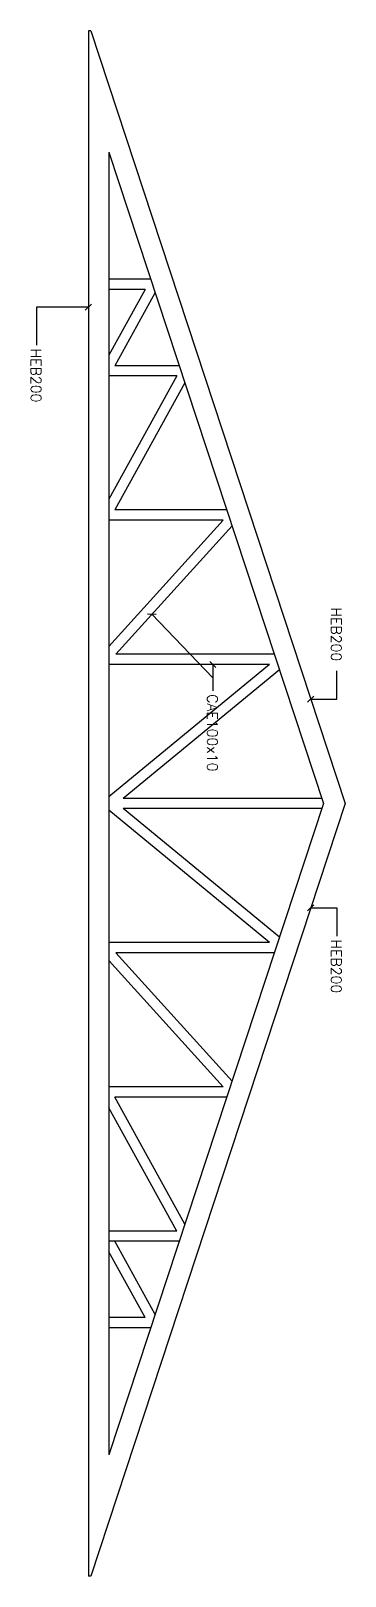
# Model space of a CAD drawing. Header units: metres. Extents: x -353217 to -351774, y -68080 to -67552.
# Drawn here: x -352265.86 to -352262.81, y -67880.72 to -67865.72 of the extents above; entities that cross this region are included whole.
import ezdxf

# ---------------------------------------------------------------- set-up
doc = ezdxf.new("R2010")
doc.units = ezdxf.units.M
doc.header["$MEASUREMENT"] = 0
doc.layers.add('str-columns', color=3, linetype='Continuous')
doc.layers.add('str-frame', color=1, linetype='Continuous')
doc.styles.add('ROMANS', font='romans', dxfattribs={"height": 0.4})
doc.dimstyles.new('structure', dxfattribs={"dimtxt": 0.1, "dimasz": 0.06, "dimexe": 0.18, "dimexo": 1, "dimgap": 0.025, "dimtad": 1, "dimdec": 1, "dimlfac": 100, "dimrnd": 0.5, "dimdsep": 46, "dimtxsty": 'Standard', "dimblk1": 'OBLIQUE', "dimblk2": 'OBLIQUE', "dimsah": 1, "dimcen": 0.009, "dimse1": 1, "dimse2": 1, "dimclrd": 4, "dimclre": 9, "dimclrt": 1, "dimadec": 0, "dimazin": 0, "dimtfac": 0.066667, "dimtdec": 1, "dimtix": 1, "dimtmove": 2, "dimatfit": 3, "dimldrblk": 'OBLIQUE', "dimfxl": 0.18, "dimtolj": 1, "dimarcsym": 0})

msp = doc.modelspace()

# ---------------------------------------------------------------- texts
at = {"layer": 'str-columns', "color": 1, "style": 'ROMANS'}
for s, p in [('HEB200', (-352265.8620573, -67868.7994638)), ('HEB200', (-352262.9445741, -67871.3120687)), ('CAE100x10', (-352264.1483887, -67872.1552756)), ('HEB200', (-352262.9445741, -67874.5350118))]:
    msp.add_text(s, height=0.1, rotation=270, dxfattribs=at).set_placement(p)

# ---------------------------------------------------------------- blocks, each defined once
blk = doc.blocks.new('_Oblique')
at = {"color": 0, "linetype": 'ByBlock', "lineweight": -2}
blk.add_line((-0.5, -0.5), (0.5, 0.5), dxfattribs=at)

# ---------------------------------------------------------------- linework, layer by layer
at = {"layer": 'str-frame'}
for p, q in [((-352265.3036101, -67865.7163974), (-352265.3036101, -67880.7163974)), ((-352265.2809993, -67865.7163974), (-352265.3036101, -67865.7163974)), ((-352265.2809993, -67865.7163974), (-352262.8089023, -67873.2163974)), ((-352265.1036101, -67866.8934556), (-352265.1036101, -67879.5393392)), ((-352264.6974731, -67868.1256191), (-352265.1036101, -67868.1256191)), ((-352264.7525677, -67868.2256191), (-352265.1036101, -67868.8627822)), ((-352264.7525677, -67868.2256191), (-352265.1036101, -67868.2256191)), ((-352264.6547357, -67868.2552785), (-352265.0465237, -67868.9663974)), ((-352264.4203417, -67868.9663974), (-352265.0465237, -67868.9663974)), ((-352264.4444668, -67869.0663974), (-352265.1036101, -67869.0663974)), ((-352264.4444668, -67869.0663974), (-352265.1036101, -67870.2627822)), ((-352264.3660117, -67869.1312271), (-352265.0465237, -67870.3663974)), ((-352263.9933886, -67870.4663974), (-352265.1036101, -67870.4663974)), ((-352263.9933886, -67870.4663974), (-352265.1036101, -67871.6919242)), ((-352263.9588836, -67870.3663974), (-352265.0465237, -67870.3663974)), ((-352263.9079237, -67870.5210027), (-352265.0361438, -67871.7663974)), ((-352263.4974255, -67871.7663974), (-352265.0361438, -67871.7663974)), ((-352263.5431127, -67871.8663974), (-352265.1036101, -67871.8663974)), ((-352263.5431127, -67871.8663974), (-352265.1036101, -67873.1516225)), ((-352263.4476721, -67871.9173423), (-352264.9642524, -67873.1663974)), ((-352263.0359673, -67873.1663974), (-352264.9642524, -67873.1663974)), ((-352263.0359673, -67873.1663974), (-352264.9642524, -67873.1663974)), ((-352262.8089023, -67873.2163974), (-352265.2809993, -67880.7163974)), ((-352263.5431127, -67874.5663974), (-352265.1036101, -67873.2811723)), ((-352263.0359673, -67873.2663974), (-352264.9642524, -67873.2663974)), ((-352263.0359673, -67873.2663974), (-352264.9642524, -67873.2663974)), ((-352263.4476721, -67874.5154524), (-352264.9642524, -67873.2663974)), ((-352263.5431127, -67874.5663974), (-352265.1036101, -67874.5663974)), ((-352263.4974255, -67874.6663974), (-352265.0361438, -67874.6663974)), ((-352263.9079237, -67875.9117921), (-352265.0361438, -67874.6663974)), ((-352263.9933886, -67875.9663974), (-352265.1036101, -67874.7408706)), ((-352263.9933886, -67875.9663974), (-352265.1036101, -67875.9663974)), ((-352264.4444668, -67877.3663974), (-352265.1036101, -67876.1700126)), ((-352263.9588836, -67876.0663974), (-352265.0465237, -67876.0663974)), ((-352264.3660117, -67877.3015677), (-352265.0465237, -67876.0663974)), ((-352264.4444668, -67877.3663974), (-352265.1036101, -67877.3663974)), ((-352264.4203417, -67877.4663974), (-352265.1036101, -67877.4663974)), ((-352264.6547357, -67878.1775163), (-352265.0465237, -67877.4663974)), ((-352264.7525677, -67878.2071757), (-352265.1036101, -67877.5700126)), ((-352264.7525677, -67878.2071757), (-352265.1036101, -67878.2071757)), ((-352264.6974731, -67878.3071757), (-352265.1036101, -67878.3071757)), ((-352265.2809993, -67880.7163974), (-352265.3036101, -67880.7163974))]:
    msp.add_line(p, q, dxfattribs=at)
msp.add_lwpolyline([(-352265.1036101, -67866.8934556), (-352263.0194867, -67873.2163974), (-352265.1036101, -67879.5393392)], dxfattribs=at)

msp.set_redraw_order([(e.dxf.handle, doc.entitydb.next_handle()) for e in msp.query("TEXT MTEXT ATTDEF DIMENSION ARC_DIMENSION")])  # texts and dimensions are drawn at this point

# ---------------------------------------------------------------- leaders
at = {"layer": 'str-columns'}
for points in [[(-352265.3036101, -67868.3979061), (-352265.8084145, -67868.3979061), (-352265.8084145, -67868.7676241)], [(-352264.6859597, -67871.3798438), (-352264.0947459, -67871.9949166)], [(-352264.0947459, -67871.8663974), (-352264.0947459, -67872.1234358)], [(-352263.142953, -67872.2029339), (-352262.8909313, -67872.2029339), (-352262.8909313, -67871.9296228)], [(-352263.142953, -67874.2298609), (-352262.8909313, -67874.2298609), (-352262.8909313, -67874.503172)]]:
    msp.add_leader(points, dimstyle='structure', override={"dimgap": 0.025, "dimtad": 0}, dxfattribs=at)

doc.saveas('drawing.dxf')
